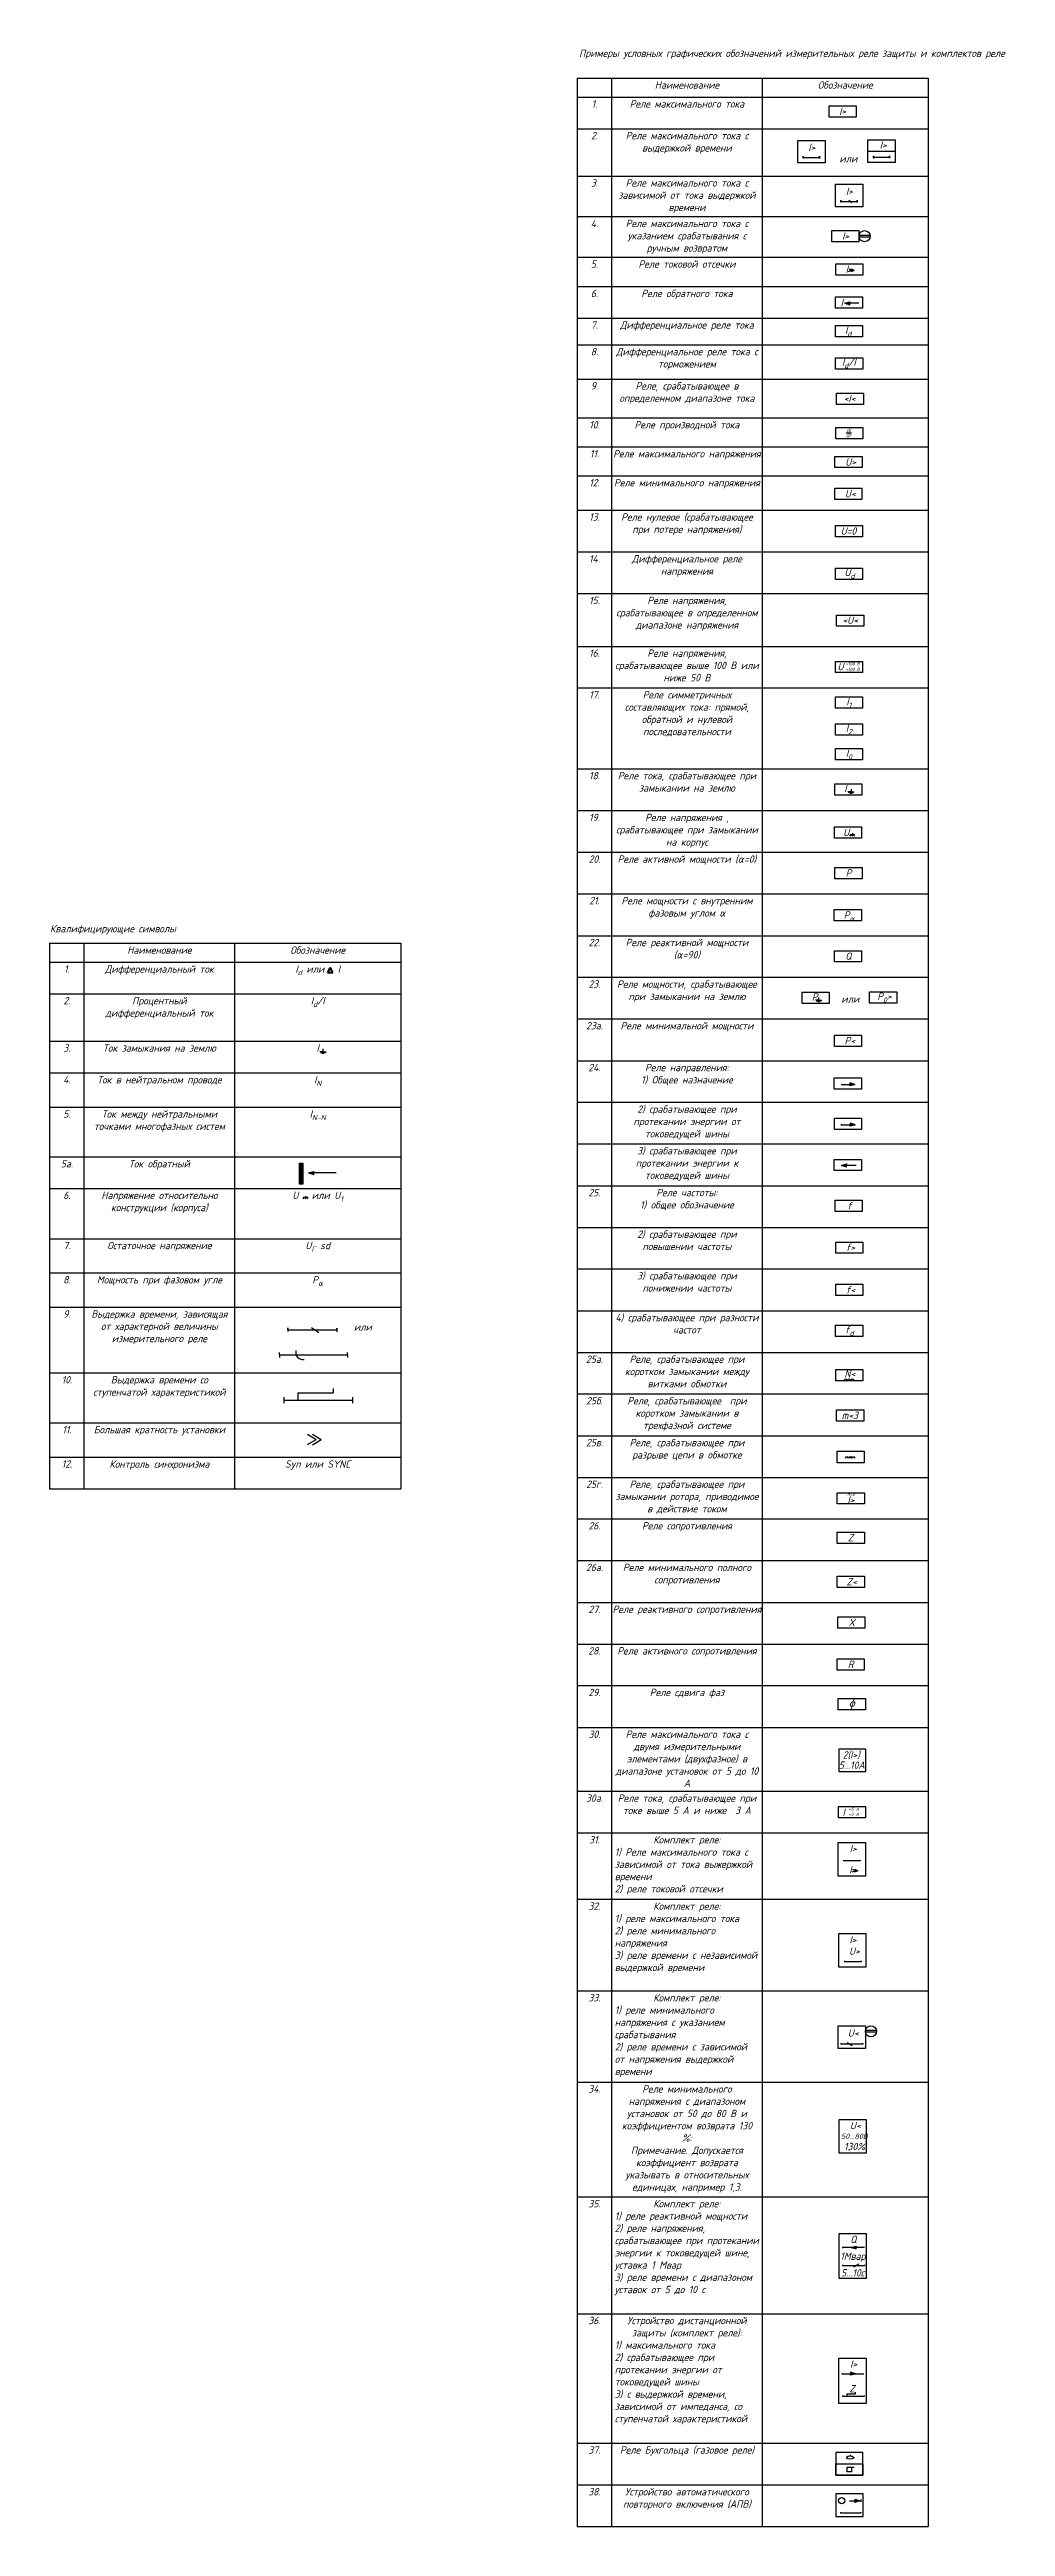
# Model space of a CAD drawing. Header units: millimetres. Extents: x 59715 to 60169, y 87352 to 88531.
import ezdxf

# ---------------------------------------------------------------- set-up
doc = ezdxf.new("R2010")
doc.units = ezdxf.units.MM
doc.layers.add('220 кВ', color=2, linetype='Continuous', lineweight=30)
doc.layers.add('Основные линии', color=1, linetype='Continuous', lineweight=50)
doc.styles.add('стиль 1.5 ГОСТ', font='', dxfattribs={"oblique": 15, "height": 1.5})
doc.styles.add('стиль 3.5 ГОСТ', font='', dxfattribs={"oblique": 15, "height": 3.5})
doc.styles.get('стиль 1.5 ГОСТ').set_extended_font_data('GOST type B')
doc.styles.get('стиль 3.5 ГОСТ').set_extended_font_data('GOST type B')

msp = doc.modelspace()

# ---------------------------------------------------------------- texts
at = {"ltscale": 100, "transparency": 33554687, "attachment_point": 1}
for s, insert, char_height, width, style in [('Примеры условных графических обозначений измерительных реле защиты и комплектов реле ', (59966.5, 88530.5), 3.5, 200.308, 'стиль 3.5 ГОСТ'), ('I>', (60090.2, 88502.9), 3.5, 11.257, 'стиль 3.5 ГОСТ'), ('или', (60090.3, 88480.3), 3.5, 13.649, 'стиль 3.5 ГОСТ'), ('I>', (60091.6, 88443.5), 3.5, 11.257, 'стиль 3.5 ГОСТ'), ('I', (60090.9, 88411.8), 3.5, 11.257, 'стиль 3.5 ГОСТ'), ('\\A1;I{\\H0.70x;\\S^ d;}', (60093, 88398.7), 3.5, 11.257, 'стиль 3.5 ГОСТ'), ('\\A1;I{\\H0.70x;\\S^ d;}/I', (60091.5, 88383.5), 3.5, 11.257, 'стиль 3.5 ГОСТ'), ('<I<', (60092.3, 88366.2), 3.5, 11.257, 'стиль 3.5 ГОСТ'), ('\\A1;{\\H0.70x;\\Sdi/dr;}', (60093.5, 88350.2), 2.5, 11.257, 'стиль 1.5 ГОСТ'), ('U>', (60093.1, 88336), 3.5, 11.257, 'стиль 3.5 ГОСТ'), ('U<', (60092.9, 88320.9), 3.5, 11.257, 'стиль 3.5 ГОСТ'), ('U=0', (60090.9, 88303.1), 3.5, 11.257, 'стиль 3.5 ГОСТ'), ('\\A1;U{\\H0.70x;\\S^ d;}', (60092.7, 88283.4), 3.5, 11.257, 'стиль 3.5 ГОСТ'), ('<U<', (60091.7, 88260.7), 3.5, 11.257, 'стиль 3.5 ГОСТ'), ('U', (60089.4, 88238.6), 3.5, 11.257, 'стиль 3.5 ГОСТ'), ('>100 B', (60093.3, 88238.9), 1.5, 6.671, 'стиль 1.5 ГОСТ'), ('<100 B', (60093.3, 88236.3), 1.5, 6.671, 'стиль 1.5 ГОСТ'), ('\\A1;I{\\H0.70x;\\S^ 1;}', (60093.6, 88221.9), 3.5, 11.257, 'стиль 3.5 ГОСТ'), ('\\A1;I{\\H0.70x;\\S^ 2;}', (60093.4, 88209.4), 3.5, 11.257, 'стиль 3.5 ГОСТ'), ('\\A1;I{\\H0.70x;\\S^ 0;}', (60093.4, 88197.4), 3.5, 11.257, 'стиль 3.5 ГОСТ'), ('I', (60092.6, 88180.6), 3.5, 11.257, 'стиль 3.5 ГОСТ'), ('U', (60092.1, 88159.7), 3.5, 11.257, 'стиль 3.5 ГОСТ'), ('P', (60093.3, 88140.4), 3.5, 11.257, 'стиль 3.5 ГОСТ'), ('\\A1;P{\\H0.70x;\\S^ α;}', (60092.4, 88120.4), 3.5, 11.257, 'стиль 3.5 ГОСТ'), ('Квалифицирующие символы', (59714.9, 88113.9), 3.5, 200.308, 'стиль 3.5 ГОСТ'), ('Q', (60093.1, 88100.8), 3.5, 11.257, 'стиль 3.5 ГОСТ'), ('P', (60077.2, 88081.4), 3.5, 11.257, 'стиль 3.5 ГОСТ'), ('или', (60091.2, 88080.4), 3.5, 18.222, 'стиль 3.5 ГОСТ'), ('\\A1;P{\\H0.70x;\\S^ 0;}>', (60108.3, 88081.7), 3.5, 11.257, 'стиль 3.5 ГОСТ'), ('P<', (60092.8, 88060.6), 3.5, 11.257, 'стиль 3.5 ГОСТ'), ('f', (60094, 87982), 3.5, 11.257, 'стиль 3.5 ГОСТ'), ('f>', (60093.4, 87962.2), 3.5, 11.257, 'стиль 3.5 ГОСТ'), ('f<', (60093.4, 87942), 3.5, 11.257, 'стиль 3.5 ГОСТ'), ('или', (59859.4, 87924.3), 3.5, 18.222, 'стиль 3.5 ГОСТ'), ('\\A1;f{\\H0.70x;\\S^ d;}', (60093, 87923.1), 3.5, 11.257, 'стиль 3.5 ГОСТ'), ('N<', (60092.7, 87902.1), 3.5, 11.257, 'стиль 3.5 ГОСТ'), ('m<3', (60091.4, 87882.3), 3.5, 11.257, 'стиль 3.5 ГОСТ'), ('n=0', (60094.1, 87843.7), 1.5, 5.503, 'стиль 1.5 ГОСТ'), ('I>', (60094.1, 87842), 3.5, 11.257, 'стиль 3.5 ГОСТ'), ('Z', (60094.3, 87824.1), 3.5, 11.257, 'стиль 3.5 ГОСТ'), ('Z<', (60093.7, 87803.1), 3.5, 11.257, 'стиль 3.5 ГОСТ'), ('X', (60094.6, 87783.7), 3.5, 11.257, 'стиль 3.5 ГОСТ'), ('R', (60094.3, 87763.8), 3.5, 11.257, 'стиль 3.5 ГОСТ'), ('{\\fArial|b0|i0|c0|p34;ϕ}', (60094.9, 87745.3), 3.5, 11.257, 'стиль 3.5 ГОСТ'), ('5...10A', (60090, 87715.8), 3.5, 11.257, 'стиль 3.5 ГОСТ'), ('2(I>)', (60091.9, 87720.7), 3.5, 11.257, 'стиль 3.5 ГОСТ'), ('I', (60091.8, 87693.4), 3.5, 11.257, 'стиль 3.5 ГОСТ'), ('>5 A', (60094.7, 87693.9), 1.5, 6.671, 'стиль 1.5 ГОСТ'), ('<3 A', (60094.7, 87691.4), 1.5, 6.671, 'стиль 1.5 ГОСТ'), ('I>', (60095, 87666), 3.5, 11.257, 'стиль 3.5 ГОСТ'), ('I>', (60095.2, 87676.1), 3.5, 11.257, 'стиль 3.5 ГОСТ'), ('I>', (60095.1, 87632.7), 3.5, 11.257, 'стиль 3.5 ГОСТ'), ('U>', (60094.9, 87627.3), 3.5, 11.257, 'стиль 3.5 ГОСТ'), ('U<', (60094.3, 87588.3), 3.5, 11.257, 'стиль 3.5 ГОСТ'), ('50...80B', (60091.1, 87538.7), 2.5, 11.257, 'стиль 3.5 ГОСТ'), ('U<', (60095.3, 87544.3), 3.5, 11.257, 'стиль 3.5 ГОСТ'), ('130%', (60092.5, 87534.3), 3.5, 11.257, 'стиль 3.5 ГОСТ'), ('Q', (60095.5, 87490.1), 3.5, 9.92, 'стиль 3.5 ГОСТ'), ('1Мвар', (60090.7, 87482.1), 3.5, 9.92, 'стиль 3.5 ГОСТ'), ('5...10с', (60091.1, 87474.2), 3.5, 9.92, 'стиль 3.5 ГОСТ'), ('I>', (60095.4, 87430.8), 3.5, 9.92, 'стиль 3.5 ГОСТ'), ('Z', (60095, 87419), 3.5, 9.92, 'стиль 3.5 ГОСТ')]:
    msp.add_mtext(s, dxfattribs=dict(at, insert=insert, char_height=char_height, width=width, style=style))

# ---------------------------------------------------------------- blocks, each defined once
blk = doc.blocks.new('*T15')
at = {"layer": 'Основные линии', "color": 0, "linetype": 'ByBlock', "lineweight": -2, "ltscale": 100}
for p, q in [((0, 0), (167, 0)), ((0, 0), (0, -259.6)), ((16.3, 0), (16.3, -259.6)), ((88, 0), (88, -259.6)), ((167, 0), (167, -259.6)), ((0, -9), (167, -9)), ((0, -24.1), (167, -24.1)), ((0, -46.6), (167, -46.6)), ((0, -61.7), (167, -61.7)), ((0, -78), (167, -78)), ((0, -101.7), (167, -101.7)), ((0, -116.7), (167, -116.7)), ((0, -140.6), (167, -140.6)), ((0, -156.9), (167, -156.9)), ((0, -173.2), (167, -173.2)), ((0, -204.5), (167, -204.5)), ((0, -228.2), (167, -228.2)), ((0, -244.6), (167, -244.6)), ((0, -259.6), (167, -259.6))]:
    blk.add_line(p, q, dxfattribs=at)
at = {"layer": 'Основные линии', "color": 0, "ltscale": 100, "char_height": 3.5, "attachment_point": 2, "style": 'стиль 3.5 ГОСТ'}
for s, insert, width in [('{\\C256;1.}', (8.2, -10.5), 13.337), ('{\\C256;Дифференциальный ток}', (52.2, -10.5), 68.662), ('Наименование ', (52.2, -1.5), 68.662), ('{\\C256;Обозначение}', (127.5, -1.5), 75.997), ('\\A1;{\\C256;I{\\H0.70x;\\S^ d;} или   }I', (127.5, -10.5), 75.997), ('2.', (8.2, -25.6), 13.337), ('{\\C256;Процентный дифференциальный ток}', (52.2, -25.6), 68.662), ('\\A1;{\\C256;I{\\H0.70x;\\S^ d;}/}I', (127.5, -25.6), 75.997), ('3.', (8.2, -48.1), 13.337), ('{\\C256;Ток замыкания на землю}', (52.2, -48.1), 68.662), ('I', (127.5, -48.1), 75.997), ('{\\C256;4.}', (8.2, -63.2), 13.337), ('{\\C256;Ток в нейтральном проводе}', (52.2, -63.2), 68.662), ('\\A1;I{\\H0.70x;\\S^ N;}', (127.5, -63.2), 75.997), ('{\\C256;5.}', (8.2, -79.5), 13.337), ('{\\C256;Ток между нейтральными точками многофазных систем}', (52.2, -79.5), 68.662), ('\\A1;I{\\H0.70x;\\S^ N-N;}', (127.5, -79.5), 75.997), ('{\\C256;5а.}', (8.2, -103.2), 13.337), ('{\\C256;Ток обратный }', (52.2, -103.2), 68.662), ('{\\C256;6.}', (8.2, -118.2), 13.337), ('{\\C256;Напряжение относительно конструкции (корпуса)}', (52.2, -118.2), 68.662), ('\\A1;U   или U{\\H0.70x;\\S^ 1;}', (127.5, -118.2), 75.997), ('{\\C256;7.}', (8.2, -142.1), 13.337), ('{\\C256;Остаточное напряжение}', (52.2, -142.1), 68.662), ('\\A1;U{\\H0.70x;\\S^ Г;} sd', (127.5, -142.1), 75.997), ('{\\C256;8.}', (8.2, -158.4), 13.337), ('{\\C256;Мощность при фазовом угл}е', (52.2, -158.4), 68.662), ('\\A1;P{\\H0.70x;\\S^ α;}', (127.5, -158.4), 75.997), ('{\\C256;9.}', (8.2, -174.7), 13.337), ('{\\C256;Выдержка времени, зависящая от характерной величины измерительного реле}', (52.2, -174.7), 68.662), ('{\\C256;10.}', (8.2, -206), 13.337), ('{\\C256;Выдержка времени со ступенчатой характеристикой}', (52.2, -206), 68.662), ('{\\C256;11.}', (8.2, -229.7), 13.337), ('{\\C256;Большая кратность установки}', (52.2, -229.7), 68.662), ('{\\C256;12.}', (8.2, -246.1), 13.337), ('{\\C256;Контроль синхронизма}', (52.2, -246.1), 68.662), ('Syn или SYNC', (127.5, -246.1), 75.997)]:
    blk.add_mtext(s, dxfattribs=dict(at, insert=insert, width=width))
blk = doc.blocks.new('треугольник')
at = {"layer": 'Основные линии', "ltscale": 100}
for p, q in [((1.2, 2.4), (0, 0)), ((0, 0), (2.5, 0)), ((2.5, 0), (1.2, 2.4))]:
    blk.add_line(p, q, dxfattribs=at)
blk = doc.blocks.new('т')
at = {"ltscale": 100, "transparency": 33554687}
for p, q in [((0, 0), (2.4, 0.7)), ((0, 0), (2.4, -0.7)), ((2.4, 0.7), (2.4, 0)), ((2.4, -0.7), (2.4, 0))]:
    blk.add_line(p, q, dxfattribs=at)
blk = doc.blocks.new('1')
at = {"ltscale": 100, "transparency": 33554687}
for p in [(-4.1, 2.5), (-4.1, -2.5)]:
    blk.add_line(p, (0, 0), dxfattribs=at)
blk = doc.blocks.new('Большая кратность установки')
at = {"ltscale": 100, "transparency": 33554687}
for p in [(-2.5, 0.1), (0, 0)]:
    blk.add_blockref('1', p, dxfattribs=at)
blk = doc.blocks.new('Выдержка времени зависящая от характерной величины измерительного реле')
at = {"ltscale": 100, "transparency": 33554687}
for p, q in [((0, 1.4), (0, 2.7)), ((0, 1.4), (0, 2.7)), ((0, 1.4), (0, 2.7)), ((0, 1.4), (32.6, 1.4)), ((0, 0), (0, 1.4)), ((6.6, 1.4), (6.6, 4.8)), ((6.6, 4.8), (23.2, 4.8)), ((23.2, 6.9), (23.2, 4.8)), ((32.6, 1.4), (32.6, 2.7)), ((32.6, 1.4), (32.6, 2.7)), ((32.6, 0), (32.6, 1.4))]:
    blk.add_line(p, q, dxfattribs=at)
blk = doc.blocks.new('*T29')
at = {"layer": 'Основные линии', "color": 0, "linetype": 'ByBlock', "lineweight": -2, "ltscale": 100}
for p, q in [((0, 0), (167, 0)), ((0, 0), (0, -1165.2)), ((16.3, 0), (16.3, -1165.2)), ((88, 0), (88, -1165.2)), ((167, 0), (167, -1165.2)), ((0, -9), (167, -9)), ((0, -24.1), (167, -24.1)), ((0, -46.6), (167, -46.6)), ((0, -65.9), (167, -65.9)), ((0, -85.2), (167, -85.2)), ((0, -99.2), (167, -99.2)), ((0, -114.2), (167, -114.2)), ((0, -126.9), (167, -126.9)), ((0, -143.2), (167, -143.2)), ((0, -161.7), (167, -161.7)), ((0, -175.5), (167, -175.5)), ((0, -189.3), (167, -189.3)), ((0, -205.6), (167, -205.6)), ((0, -225.5), (167, -225.5)), ((0, -245.3), (167, -245.3)), ((0, -270.4), (167, -270.4)), ((0, -290.2), (167, -290.2)), ((0, -328.7), (167, -328.7)), ((0, -348.6), (167, -348.6)), ((0, -368.4), (167, -368.4)), ((0, -388.2), (167, -388.2)), ((0, -408.1), (167, -408.1)), ((0, -427.9), (167, -427.9)), ((0, -447.7), (167, -447.7)), ((0, -467.6), (167, -467.6)), ((0, -487.4), (167, -487.4)), ((0, -507.2), (167, -507.2)), ((0, -527.1), (167, -527.1)), ((0, -546.9), (167, -546.9)), ((0, -566.7), (167, -566.7)), ((0, -586.6), (167, -586.6)), ((0, -606.4), (167, -606.4)), ((0, -626.2), (167, -626.2)), ((0, -646.1), (167, -646.1)), ((0, -665.9), (167, -665.9)), ((0, -685.7), (167, -685.7)), ((0, -705.5), (167, -705.5)), ((0, -725.4), (167, -725.4)), ((0, -745.2), (167, -745.2)), ((0, -765), (167, -765)), ((0, -784.9), (167, -784.9)), ((0, -815.3), (167, -815.3)), ((0, -835.1), (167, -835.1)), ((0, -866.7), (167, -866.7)), ((0, -910.3), (167, -910.3)), ((0, -953.7), (167, -953.7)), ((0, -1008.3), (167, -1008.3)), ((0, -1063.9), (167, -1063.9)), ((0, -1125.5), (167, -1125.5)), ((0, -1145.4), (167, -1145.4)), ((0, -1165.2), (167, -1165.2))]:
    blk.add_line(p, q, dxfattribs=at)
at = {"layer": 'Основные линии', "color": 0, "ltscale": 100, "char_height": 3.5, "attachment_point": 2, "style": 'стиль 3.5 ГОСТ'}
for s, insert, width in [('{\\C256;1.}', (8.2, -10.5), 13.337), ('{\\C256;Реле максимального тока}', (52.2, -10.5), 68.662), ('Наименование ', (52.2, -1.5), 68.662), ('{\\C256;Обозначение}', (127.5, -1.5), 75.997), ('2.', (8.2, -25.6), 13.337), ('{\\C256;Реле максимального тока с выдержкой времени}', (52.2, -25.6), 68.662), ('3.', (8.2, -48.1), 13.337), ('{\\C256;Реле максимального тока с зависимой от тока выдержкой времени}', (52.2, -48.1), 68.662), ('{\\C256;4.}', (8.2, -67.4), 13.337), ('{\\C256;Реле максимального тока с указанием срабатывания с ручным возвратом}', (52.2, -67.4), 68.662), ('{\\C256;5.}', (8.2, -86.7), 13.337), ('Реле токовой отсечки', (52.2, -86.7), 68.662), ('{\\C256;6.}', (8.2, -100.7), 13.337), ('Реле обратного тока', (52.2, -100.7), 68.662), ('{\\C256;7.}', (8.2, -115.7), 13.337), ('Дифференциальное реле тока', (52.2, -115.7), 68.662), ('{\\C256;8.}', (8.2, -128.4), 13.337), ('{\\C256;Дифференциальное реле тока с торможением}', (52.2, -128.4), 68.662), ('{\\C256;9.}', (8.2, -144.7), 13.337), ('{\\C256;Реле, срабатывающее в определенном диапазоне тока}', (52.2, -144.7), 68.662), ('{\\C256;10.}', (8.2, -163.2), 13.337), ('Реле производной тока', (52.2, -163.2), 68.662), ('{\\C256;11.}', (8.2, -177), 13.337), ('{\\C256;Реле максимального напряжения}', (52.2, -177), 68.662), ('{\\C256;12.}', (8.2, -190.8), 13.337), ('{\\C256;Реле минимального напряжения}', (52.2, -190.8), 68.662), ('{\\C256;13.}', (8.2, -207.1), 13.337), ('Реле нулевое (срабатывающее при потере напряжения)', (52.2, -207.1), 68.662), ('{\\C256;14.}', (8.2, -227), 13.337), ('Дифференциальное реле напряжения ', (52.2, -227), 68.662), ('15.', (8.2, -246.8), 13.337), ('Реле напряжения, срабатывающее в определенном диапазоне напряжения', (52.2, -246.8), 68.662), ('16.', (8.2, -271.9), 13.337), ('Реле напряжения, срабатывающее выше 100 В или ниже 50 В', (52.2, -271.9), 68.662), ('17.', (8.2, -291.7), 13.337), ('Реле симметричных составляющих тока: прямой, обратной и нулевой последовательности', (52.2, -291.7), 68.662), ('18.', (8.2, -330.2), 13.337), ('Реле тока, срабатывающее при замыкании на землю', (52.2, -330.2), 68.662), ('19.', (8.2, -350.1), 13.337), ('Реле напряжения , срабатывающее при замыкании на корпус', (52.2, -350.1), 68.662), ('20.', (8.2, -369.9), 13.337), ('Реле активной мощности (α=0)', (52.2, -369.9), 68.662), ('21.', (8.2, -389.7), 13.337), ('Реле мощности с внутренним фазовым углом α', (52.2, -389.7), 68.662), ('22.', (8.2, -409.6), 13.337), ('Реле реактивной мощности (α=90)', (52.2, -409.6), 68.662), ('23.', (8.2, -429.4), 13.337), ('Реле мощности, срабатывающее при замыкании на землю', (52.2, -429.4), 68.662), ('23а.', (8.2, -449.2), 13.337), ('Реле минимальной мощности', (52.2, -449.2), 68.662), ('24.', (8.2, -469.1), 13.337), ('Реле направления:\\P1) Общее назначение ', (52.2, -469.1), 68.662), ('2) срабатывающее при протекании энергии от токоведущей шины', (52.2, -488.9), 68.662), ('3) срабатывающее при протекании энергии к токоведущей шины', (52.2, -508.7), 68.662), ('25.', (8.2, -528.6), 13.337), ('Реле частоты:\\P1) общее обозначение', (52.2, -528.6), 68.662), ('2) срабатывающее при повышении частоты', (52.2, -548.4), 68.662), ('3) срабатывающее при понижении частоты', (52.2, -568.2), 68.662), ('4) срабатывающее при разности частот', (52.2, -588.1), 68.662), ('25а.', (8.2, -607.9), 13.337), ('Реле, срабатывающее при коротком замыкании между витками обмотки', (52.2, -607.9), 68.662), ('25б.', (8.2, -627.7), 13.337), ('Реле, срабатывающее  при коротком замыкании в трехфазной системе', (52.2, -627.7), 68.662), ('25в.', (8.2, -647.6), 13.337), ('Реле, срабатывающее при разрыве цепи в обмотке', (52.2, -647.6), 68.662), ('25г.', (8.2, -667.4), 13.337), ('Реле, срабатывающее при замыкании ротора, приводимое в действие током', (52.2, -667.4), 68.662), ('26.', (8.2, -687.2), 13.337), ('Реле сопротивления', (52.2, -687.2), 68.662), ('26а.', (8.2, -707), 13.337), ('Реле минимального полного сопротивления', (52.2, -707), 68.662), ('27.', (8.2, -726.9), 13.337), ('Реле реактивного сопротивления', (52.2, -726.9), 68.662), ('28.', (8.2, -746.7), 13.337), ('Реле активного сопротивления', (52.2, -746.7), 68.662), ('29.', (8.2, -766.5), 13.337), ('Реле сдвига фаз', (52.2, -766.5), 68.662), ('30.', (8.2, -786.4), 13.337), ('Реле максимального тока с двумя измерительными элементами (двухфазное) в диапазоне установок от 5 до 10 А', (52.2, -786.4), 68.662), ('30а.', (8.2, -816.8), 13.337), ('Реле тока, срабатывающее при токе выше 5 А и ниже  3 А', (52.2, -816.8), 68.662), ('31.', (8.2, -836.6), 13.337), ('Комплект реле:\\P\\pxql;1) Реле максимального тока с зависимой от тока выжержкой времени\\P2) реле токовой отсечки', (52.2, -836.6), 68.662), ('32.', (8.2, -868.2), 13.337), ('Комплект реле:\\P\\pxql;1) реле максимального тока\\P2) реле минимального напряжения\\P3) реле времени с независимой выдержкой времени', (52.2, -868.2), 68.662), ('33.', (8.2, -911.8), 13.337), ('Комплект реле:\\P\\pxql;1) реле минимального напряжения с указанием срабатывания\\P2) реле времени с зависимой от напряжения выдержкой времени', (52.2, -911.8), 68.662), ('34.', (8.2, -955.2), 13.337), ('Реле минимального напряжения с диапазоном установок от 50 до 80 В и коэффициентом возврата 130 %:\\PПримечание. Допускается коэффициент возврата указывать в относительных единицах, например 1,3.', (52.2, -955.2), 68.662), ('35.', (8.2, -1009.8), 13.337), ('Комплект реле:\\P\\pxql;1) реле реактивной мощности\\P2) реле напряжения, срабатывающее при протекании энергии к токоведущей шине, уставка 1 Мвар\\P3) реле времени с диапазоном уставок от 5 до 10 с', (52.2, -1009.8), 68.662), ('36.', (8.2, -1065.4), 13.337), ('Устройство дистанционной защиты (комплект реле):\\P\\pxql;1) максимального тока\\P2) срабатывающее при протекании энергии от токоведущей шины\\P3) с выдержкой времени, зависимой от импеданса, со ступенчатой характеристикой', (52.2, -1065.4), 68.662), ('37.', (8.2, -1127), 13.337), ('Реле Бухгольца (газовое реле)', (52.2, -1127), 68.662), ('38.', (8.2, -1146.9), 13.337), ('Устройство автоматического повторного включения (АПВ)', (52.2, -1146.9), 68.662)]:
    blk.add_mtext(s, dxfattribs=dict(at, insert=insert, width=width))
blk = doc.blocks.new('Реле максимального тока с выдержкой времени')
at = {"ltscale": 100, "transparency": 33554687}
for p, q in [((22.2, -8.6), (22.2, -9.8)), ((22.2, -9.3), (22.2, -8.7)), ((22.2, -9.2), (29.9, -9.2)), ((29.9, -9.2), (29.9, -8.6)), ((29.9, -8.6), (29.9, -9.7))]:
    blk.add_line(p, q, dxfattribs=at)
for points in [[(19.5, -1), (32.5, -1), (32.5, -11.7), (19.5, -11.7)], [(19.6, -6.4), (32.5, -6.4), (32.5, -11.7), (19.6, -11.7)]]:
    blk.add_lwpolyline(points, close=True, dxfattribs=at)
at = {"ltscale": 100, "transparency": 33554687, "insert": (25.2, -1.7), "char_height": 3.5, "width": 10.225, "attachment_point": 1, "style": 'стиль 3.5 ГОСТ'}
blk.add_mtext('I>', dxfattribs=at)
blk = doc.blocks.new('Реле максимального тока с выдержкой времени1')
at = {"ltscale": 100, "transparency": 33554687}
for p, q in [((2.5, 3.1), (2.5, 2)), ((2.5, 2.4), (2.5, 3)), ((2.5, 2.5), (10.2, 2.5)), ((10.2, 2.5), (10.2, 3.1)), ((10.2, 3.1), (10.2, 2))]:
    blk.add_line(p, q, dxfattribs=at)
blk.add_lwpolyline([(0, 10.7), (12.9, 10.7), (12.9, 0), (0, 0)], close=True, dxfattribs=at)
at = {"ltscale": 100, "transparency": 33554687, "insert": (4.9, 9.1), "char_height": 3.5, "width": 10.225, "attachment_point": 1, "style": 'стиль 3.5 ГОСТ'}
blk.add_mtext('I>', dxfattribs=at)
blk = doc.blocks.new('Реле максимального тока с зависимой от тока выдержкой времени')
at = {"ltscale": 100, "transparency": 33554687}
blk.add_line((6.3, 3.3), (7.8, 2.2), dxfattribs=at)
blk.add_blockref('Реле максимального тока с выдержкой времени1', (0, 0.2), dxfattribs=at)
blk = doc.blocks.new('Реле максимального тока')
at = {"ltscale": 100, "transparency": 33554687}
for p, q in [((7.7, 2.3), (5.9, 1.6)), ((6.3, 3), (7.7, 2.3)), ((8.8, 2.3), (7.1, 1.6)), ((7.4, 3), (8.8, 2.3))]:
    blk.add_line(p, q, dxfattribs=at)
blk.add_lwpolyline([(0, 5.4), (12.9, 5.4), (12.9, 0), (0, 0)], close=True, dxfattribs=at)
at = {"ltscale": 100, "transparency": 33554687, "insert": (4.7, 4.6), "char_height": 3.5, "width": 9.005, "attachment_point": 1, "style": 'стиль 3.5 ГОСТ'}
blk.add_mtext('I>', dxfattribs=at)
blk = doc.blocks.new('3')
at = {"ltscale": 100, "transparency": 33554687}
for p, q in [((0.4, 0.8), (0, 0)), ((0.4, 0.8), (2.3, 0.8)), ((1.3, 0.8), (0.9, 0)), ((1.3, 1.4), (1.3, 0.8)), ((2.3, 0.8), (1.9, 0))]:
    blk.add_line(p, q, dxfattribs=at)
blk = doc.blocks.new('5')
at = {"ltscale": 100, "transparency": 33554687}
for centre in [(-4, -0.4), (-2.4, -0.4), (-0.8, -0.4)]:
    blk.add_arc(centre, 0.884, 26.2059, 154.0911, dxfattribs=at)

# ---------------------------------------------------------------- hatches: boundary and pattern name
at = {"ltscale": 100, "transparency": 33554687}
h = msp.add_hatch(color=250, dxfattribs=at)
h.dxf.hatch_style = 1
h.paths.add_polyline_path([(60092.9, 88409.8), (60095.3, 88409.8), (60095.3, 88410.5)])
h = msp.add_hatch(color=250, dxfattribs=at)
h.dxf.hatch_style = 1
h.paths.add_polyline_path([(60095.3, 88409.1), (60095.3, 88409.8), (60092.9, 88409.8)])
h = msp.add_hatch(color=250, dxfattribs=at)
h.dxf.hatch_style = 1
h.paths.add_polyline_path([(60097.7, 88038), (60095.3, 88038), (60095.3, 88038.7)])
h = msp.add_hatch(color=250, dxfattribs=at)
h.dxf.hatch_style = 1
h.paths.add_polyline_path([(60097.7, 88038), (60095.3, 88038), (60095.3, 88037.4)])
h = msp.add_hatch(color=250, dxfattribs=at)
h.dxf.hatch_style = 1
h.paths.add_polyline_path([(60097.8, 88018.8), (60095.4, 88018.8), (60095.4, 88019.5)])
h = msp.add_hatch(color=250, dxfattribs=at)
h.dxf.hatch_style = 1
h.paths.add_polyline_path([(60097.8, 88018.8), (60095.4, 88018.2), (60095.4, 88018.8)])
h = msp.add_hatch(color=250, dxfattribs=at)
h.dxf.hatch_style = 1
h.paths.add_polyline_path([(59835.2, 87990.5), (59833.5, 87990.5), (59833.5, 88000.5), (59835.2, 88000.5)])
h = msp.add_hatch(color=250, dxfattribs=at)
h.dxf.hatch_style = 1
h.paths.add_polyline_path([(59837.9, 87995.9), (59840.3, 87996.6), (59840.3, 87995.9)])
h = msp.add_hatch(color=250, dxfattribs=at)
h.dxf.hatch_style = 1
h.paths.add_polyline_path([(60091.3, 87999.5), (60093.7, 88000.1), (60093.7, 87999.5)])
h = msp.add_hatch(color=250, dxfattribs=at)
h.dxf.hatch_style = 1
h.paths.add_polyline_path([(60091.3, 87999.5), (60093.7, 87999.5), (60093.7, 87998.8)])
h = msp.add_hatch(color=250, dxfattribs=at)
h.dxf.hatch_style = 1
h.paths.add_polyline_path([(59837.9, 87995.9), (59840.3, 87995.9), (59840.3, 87995.2)])
h = msp.add_hatch(color=250, dxfattribs=at)
h.dxf.hatch_style = 1
h.paths.add_polyline_path([(60095.9, 87484.5), (60098.3, 87485.1), (60098.3, 87484.5)])
h = msp.add_hatch(color=250, dxfattribs=at)
h.dxf.hatch_style = 1
h.paths.add_polyline_path([(60095.9, 87484.5), (60098.3, 87484.5), (60098.3, 87483.8)])
h = msp.add_hatch(color=250, dxfattribs=at)
h.dxf.hatch_style = 1
h.paths.add_polyline_path([(60098, 87424.4), (60095.6, 87424.4), (60095.6, 87425.1)])
h = msp.add_hatch(color=250, dxfattribs=at)
h.dxf.hatch_style = 1
h.paths.add_polyline_path([(60098, 87424.4), (60095.6, 87423.8), (60095.6, 87424.4)])
h = msp.add_hatch(color=250, dxfattribs=at)
h.dxf.hatch_style = 1
h.paths.add_polyline_path([(60100.1, 87363.9), (60097.7, 87363.9), (60097.7, 87364.6)])
h = msp.add_hatch(color=250, dxfattribs=at)
h.dxf.hatch_style = 1
h.paths.add_polyline_path([(60097.7, 87363.2), (60097.7, 87363.9), (60100.1, 87363.9)])

# ---------------------------------------------------------------- linework, layer by layer
for p, q in [((60099.7, 88442.2), (60104.9, 88442.2)), ((60099.7, 88441.4), (60104.9, 88441.4)), ((60099.5, 88409.8), (60092.9, 88409.8)), ((60092.9, 88409.8), (60095.3, 88409.8)), ((60091.1, 88038), (60097.7, 88038)), ((60097.7, 88038), (60095.3, 88038)), ((60091.2, 88019.1), (60091.2, 88018.6)), ((60091.2, 88018.8), (60097.8, 88018.8)), ((60097.8, 88018.8), (60095.4, 88018.8)), ((60097.9, 87999.5), (60091.3, 87999.5)), ((60091.3, 87999.5), (60093.7, 87999.5)), ((60098, 87999.7), (60098, 87999.2)), ((59851, 87995.9), (59837.9, 87995.9)), ((59837.9, 87995.9), (59840.3, 87995.9)), ((59828, 87921.2), (59828, 87922.1)), ((59828, 87922.1), (59828, 87920.4)), ((59828, 87921.2), (59851.3, 87921.2)), ((59839.2, 87922.4), (59842.7, 87920)), ((59851.3, 87921.2), (59851.3, 87922)), ((59851.3, 87922), (59851.3, 87920.3)), ((59824, 87909.3), (59824, 87910.5)), ((59824, 87909.3), (59856.4, 87909.3)), ((59824, 87909.3), (59824, 87908.1)), ((59856.4, 87909.3), (59856.4, 87910.5)), ((59856.4, 87909.3), (59856.4, 87908.1)), ((60095.5, 87861), (60095.1, 87860.1)), ((60096.2, 87861), (60095.7, 87860.1)), ((60092.3, 87668.9), (60092.3, 87668.5)), ((60092.3, 87668.7), (60100.2, 87668.7)), ((60100.2, 87668.9), (60100.2, 87668.5)), ((60098, 87663.8), (60096.2, 87663.1)), ((60096.6, 87664.5), (60098, 87663.8)), ((60099.1, 87663.8), (60097.4, 87663.1)), ((60097.7, 87664.5), (60099.1, 87663.8)), ((60092.7, 87620.9), (60092.7, 87620.4)), ((60092.7, 87620.6), (60100.6, 87620.6)), ((60100.6, 87620.9), (60100.6, 87620.4)), ((60102.7, 87587.9), (60107.9, 87587.9)), ((60102.7, 87587.1), (60108, 87587.1)), ((60091, 87581.7), (60091, 87581.2)), ((60091, 87581.5), (60101.4, 87581.5)), ((60094, 87582.1), (60096.4, 87580.7)), ((60101.4, 87581.7), (60101.4, 87581.2)), ((60091.8, 87484.7), (60091.8, 87484.2)), ((60102.2, 87484.5), (60091.8, 87484.5)), ((60095.9, 87484.5), (60098.3, 87484.5)), ((60091.8, 87476.2), (60091.8, 87475.7)), ((60091.8, 87475.9), (60102.2, 87475.9)), ((60099.6, 87476.6), (60097.2, 87475.2)), ((60102.2, 87476.2), (60102.2, 87475.7)), ((60091.6, 87424.7), (60091.6, 87424.2)), ((60091.6, 87424.4), (60102, 87424.4)), ((60098, 87424.4), (60095.6, 87424.4)), ((60091.8, 87414.1), (60091.8, 87413.6)), ((60091.8, 87413.8), (60102.1, 87413.8)), ((60093.9, 87414.9), (60093.9, 87413.8)), ((60093.9, 87414.9), (60098, 87414.9)), ((60098, 87414.9), (60098, 87415.6)), ((60102.1, 87414.1), (60102.1, 87413.6)), ((60095.4, 87385.9), (60095.4, 87385.1)), ((60096.1, 87379.9), (60097.4, 87379.9)), ((60095.2, 87363.9), (60100.1, 87363.9)), ((60100.1, 87363.9), (60097.7, 87363.9)), ((60100.5, 87364.5), (60100.5, 87363.4)), ((60090.8, 87358.6), (60090.8, 87358.1)), ((60090.8, 87358.3), (60100.4, 87358.3)), ((60100.5, 87358.6), (60100.5, 87358.1))]:
    msp.add_line(p, q, dxfattribs=at)
at = {"ltscale": 100}
for p, q in [((60095.9, 88177.3), (60094.3, 88177.3)), ((60094.7, 88177), (60097, 88177)), ((60095.4, 88176.6), (60096.3, 88176.6)), ((60095.9, 88178.6), (60095.9, 88177.3)), ((60095.9, 88177.3), (60097.4, 88177.3)), ((60080.4, 88079.4), (60080.4, 88078.1)), ((60080.4, 88078.1), (60078.9, 88078.1)), ((60079.2, 88077.8), (60081.6, 88077.8)), ((60080, 88077.4), (60080.8, 88077.4)), ((60080.4, 88078.1), (60082, 88078.1)), ((59844.7, 88053.5), (59843.2, 88053.5)), ((59843.5, 88053.2), (59845.9, 88053.2)), ((59844.3, 88052.9), (59845.1, 88052.9)), ((59844.7, 88054.9), (59844.7, 88053.5)), ((59844.7, 88053.5), (59846.3, 88053.5))]:
    msp.add_line(p, q, dxfattribs=at)
at = {"ltscale": 100, "transparency": 33554687}
for points in [[(60085.4, 88503.8), (60098.3, 88503.8), (60098.3, 88498.4), (60085.4, 88498.4)], [(60086.7, 88444.4), (60099.6, 88444.4), (60099.6, 88439), (60086.7, 88439)], [(60088.4, 88412.9), (60101.3, 88412.9), (60101.3, 88407.5), (60088.4, 88407.5)], [(60088.4, 88399.2), (60101.3, 88399.2), (60101.3, 88393.8), (60088.4, 88393.8)], [(60088.5, 88383.8), (60101.4, 88383.8), (60101.4, 88378.4), (60088.5, 88378.4)], [(60088.9, 88367), (60101.8, 88367), (60101.8, 88361.6), (60088.9, 88361.6)], [(60088.6, 88350.6), (60101.5, 88350.6), (60101.5, 88345.2), (60088.6, 88345.2)], [(60088.2, 88336.9), (60101.2, 88336.9), (60101.2, 88331.6), (60088.2, 88331.6)], [(60088.1, 88321.8), (60101, 88321.8), (60101, 88316.4), (60088.1, 88316.4)], [(60088.4, 88304), (60101.3, 88304), (60101.3, 88298.6), (60088.4, 88298.6)], [(60088.4, 88283.7), (60101.3, 88283.7), (60101.3, 88278.3), (60088.4, 88278.3)], [(60089, 88261.4), (60101.9, 88261.4), (60101.9, 88256.1), (60089, 88256.1)], [(60088.4, 88239.3), (60101.3, 88239.3), (60101.3, 88234), (60088.4, 88234)], [(60088.4, 88222.5), (60101.3, 88222.5), (60101.3, 88217.1), (60088.4, 88217.1)], [(60088.4, 88209.6), (60101.3, 88209.6), (60101.3, 88204.3), (60088.4, 88204.3)], [(60088.4, 88197.9), (60101.3, 88197.9), (60101.3, 88192.5), (60088.4, 88192.5)], [(60088.1, 88181.1), (60101, 88181.1), (60101, 88175.7), (60088.1, 88175.7)], [(60088, 88160.6), (60100.9, 88160.6), (60100.9, 88155.2), (60088, 88155.2)], [(60088.2, 88141.3), (60101.2, 88141.3), (60101.2, 88135.9), (60088.2, 88135.9)], [(60087.9, 88121.3), (60100.8, 88121.3), (60100.8, 88115.9), (60087.9, 88115.9)], [(60088, 88101.6), (60100.9, 88101.6), (60100.9, 88096.3), (60088, 88096.3)], [(60072.6, 88081.9), (60085.5, 88081.9), (60085.5, 88076.5), (60072.6, 88076.5)], [(60104.7, 88082.1), (60117.6, 88082.1), (60117.6, 88076.7), (60104.7, 88076.7)], [(60088, 88061.5), (60100.9, 88061.5), (60100.9, 88056.1), (60088, 88056.1)], [(60087.9, 88041.1), (60100.8, 88041.1), (60100.8, 88035.7), (60087.9, 88035.7)], [(60088, 88021.9), (60100.9, 88021.9), (60100.9, 88016.5), (60088, 88016.5)], [(60087.9, 88002.3), (60100.8, 88002.3), (60100.8, 87997), (60087.9, 87997)], [(60088.3, 87982.9), (60101.2, 87982.9), (60101.2, 87977.5), (60088.3, 87977.5)], [(60088.6, 87963), (60101.5, 87963), (60101.5, 87957.7), (60088.6, 87957.7)], [(60088.6, 87942.9), (60101.5, 87942.9), (60101.5, 87937.6), (60088.6, 87937.6)], [(60088.4, 87923.5), (60101.4, 87923.5), (60101.4, 87918.1), (60088.4, 87918.1)], [(60088.6, 87902.3), (60101.5, 87902.3), (60101.5, 87897), (60088.6, 87897)], [(60089, 87883.2), (60101.9, 87883.2), (60101.9, 87877.8), (60089, 87877.8)], [(60089.2, 87863.4), (60102.1, 87863.4), (60102.1, 87858), (60089.2, 87858)], [(60089.3, 87843.7), (60102.2, 87843.7), (60102.2, 87838.4), (60089.3, 87838.4)], [(60089.3, 87825), (60102.2, 87825), (60102.2, 87819.6), (60089.3, 87819.6)], [(60089.3, 87804), (60102.2, 87804), (60102.2, 87798.6), (60089.3, 87798.6)], [(60089.5, 87784.6), (60102.4, 87784.6), (60102.4, 87779.2), (60089.5, 87779.2)], [(60089.2, 87764.7), (60102.1, 87764.7), (60102.1, 87759.3), (60089.2, 87759.3)], [(60089.8, 87745.7), (60102.7, 87745.7), (60102.7, 87740.3), (60089.8, 87740.3)], [(60090, 87711), (60102.9, 87711), (60102.9, 87721.7), (60090, 87721.7)], [(60089.9, 87694.4), (60102.8, 87694.4), (60102.8, 87689), (60089.9, 87689)], [(60089.8, 87677.2), (60102.7, 87677.2), (60102.7, 87661.2), (60089.8, 87661.2)], [(60090, 87633.9), (60102.9, 87633.9), (60102.9, 87617.9), (60090, 87617.9)], [(60089.8, 87590), (60102.7, 87590), (60102.7, 87579.2), (60089.8, 87579.2)], [(60090.2, 87545.4), (60103.1, 87545.4), (60103.1, 87529.4), (60090.2, 87529.4)], [(60090.2, 87491.1), (60103.1, 87491.1), (60103.1, 87469.7), (60090.2, 87469.7)], [(60090.1, 87431.8), (60103, 87431.8), (60103, 87410.3), (60090.1, 87410.3)], [(60088.6, 87376.2), (60101.5, 87376.2), (60101.5, 87386.9), (60088.6, 87386.9)], [(60088.6, 87381.5), (60101.5, 87381.5), (60101.5, 87376.2), (60088.6, 87376.2)], [(60094, 87379.9), (60096.1, 87379.9), (60096.1, 87377.8), (60094, 87377.8)], [(60088.7, 87356.5), (60101.7, 87356.5), (60101.7, 87367.3), (60088.7, 87367.3)]]:
    msp.add_lwpolyline(points, close=True, dxfattribs=at)
at = {"ltscale": 100}
msp.add_lwpolyline([(59833.5, 88000.5), (59835.2, 88000.5), (59835.2, 87990.5), (59833.5, 87990.5)], close=True, dxfattribs=at)
at = {"ltscale": 100, "transparency": 33554687}
for centre, radius in [((60102.3, 88441.7), 2.64), ((60105.3, 87587.4), 2.64), ((60091.4, 87364), 1.5)]:
    msp.add_circle(centre, radius, dxfattribs=at)
for centre, radius, start, end in [((59835.2, 87910.5), 3.46, 166.288, 280.4388), ((60095.4, 87382.3), 2.88, 48.3737, 131.2838)]:
    msp.add_arc(centre, radius, start, end, dxfattribs=at)
at = {"ltscale": 100, "transparency": 33554687, "extrusion": (0, 0, -1)}
msp.add_arc((-60095.4, 87386.6), 2.88, 228.3737, 311.2838, dxfattribs=at)

# ---------------------------------------------------------------- block references
for name, p in [('*T29', (59965.6, 88516.9)), ('*T15', (59714.7, 88105.2))]:
    msp.add_blockref(name, p)
at = {"ltscale": 100, "transparency": 33554687}
for name, p in [('Реле максимального тока с выдержкой времени1', (60070.6, 88476.6)), ('Реле максимального тока с выдержкой времени', (60084.3, 88488.5)), ('Реле максимального тока с зависимой от тока выдержкой времени', (60088.5, 88455.5)), ('Реле максимального тока', (60088.6, 88423.1)), ('т', (60092.9, 88409.8)), ('3', (60095.2, 88156.2)), ('т', (59837.9, 87995.9)), ('т', (60091.3, 87999.5)), ('3', (59835.2, 87983.5)), ('Выдержка времени зависящая от характерной величины измерительного реле', (59826.3, 87886.4)), ('5', (60097.4, 87897.3)), ('Большая кратность установки', (59843.9, 87869)), ('5', (60097.9, 87860.2)), ('т', (60095.9, 87484.5))]:
    msp.add_blockref(name, p, dxfattribs=at)
at = {"ltscale": 100, "transparency": 33554687, "xscale": -1}
for p in [(60097.7, 88038), (60097.8, 88018.8), (60098, 87424.4), (60100.1, 87363.9)]:
    msp.add_blockref('т', p, dxfattribs=at)
at = {"layer": '220 кВ'}
msp.add_blockref('треугольник', (59846.9, 88091.2), dxfattribs=at)

msp.set_redraw_order([(e.dxf.handle, doc.entitydb.next_handle()) for e in msp.query("TEXT MTEXT ATTDEF DIMENSION ARC_DIMENSION")])  # texts and dimensions are drawn at this point

doc.saveas('drawing.dxf')
